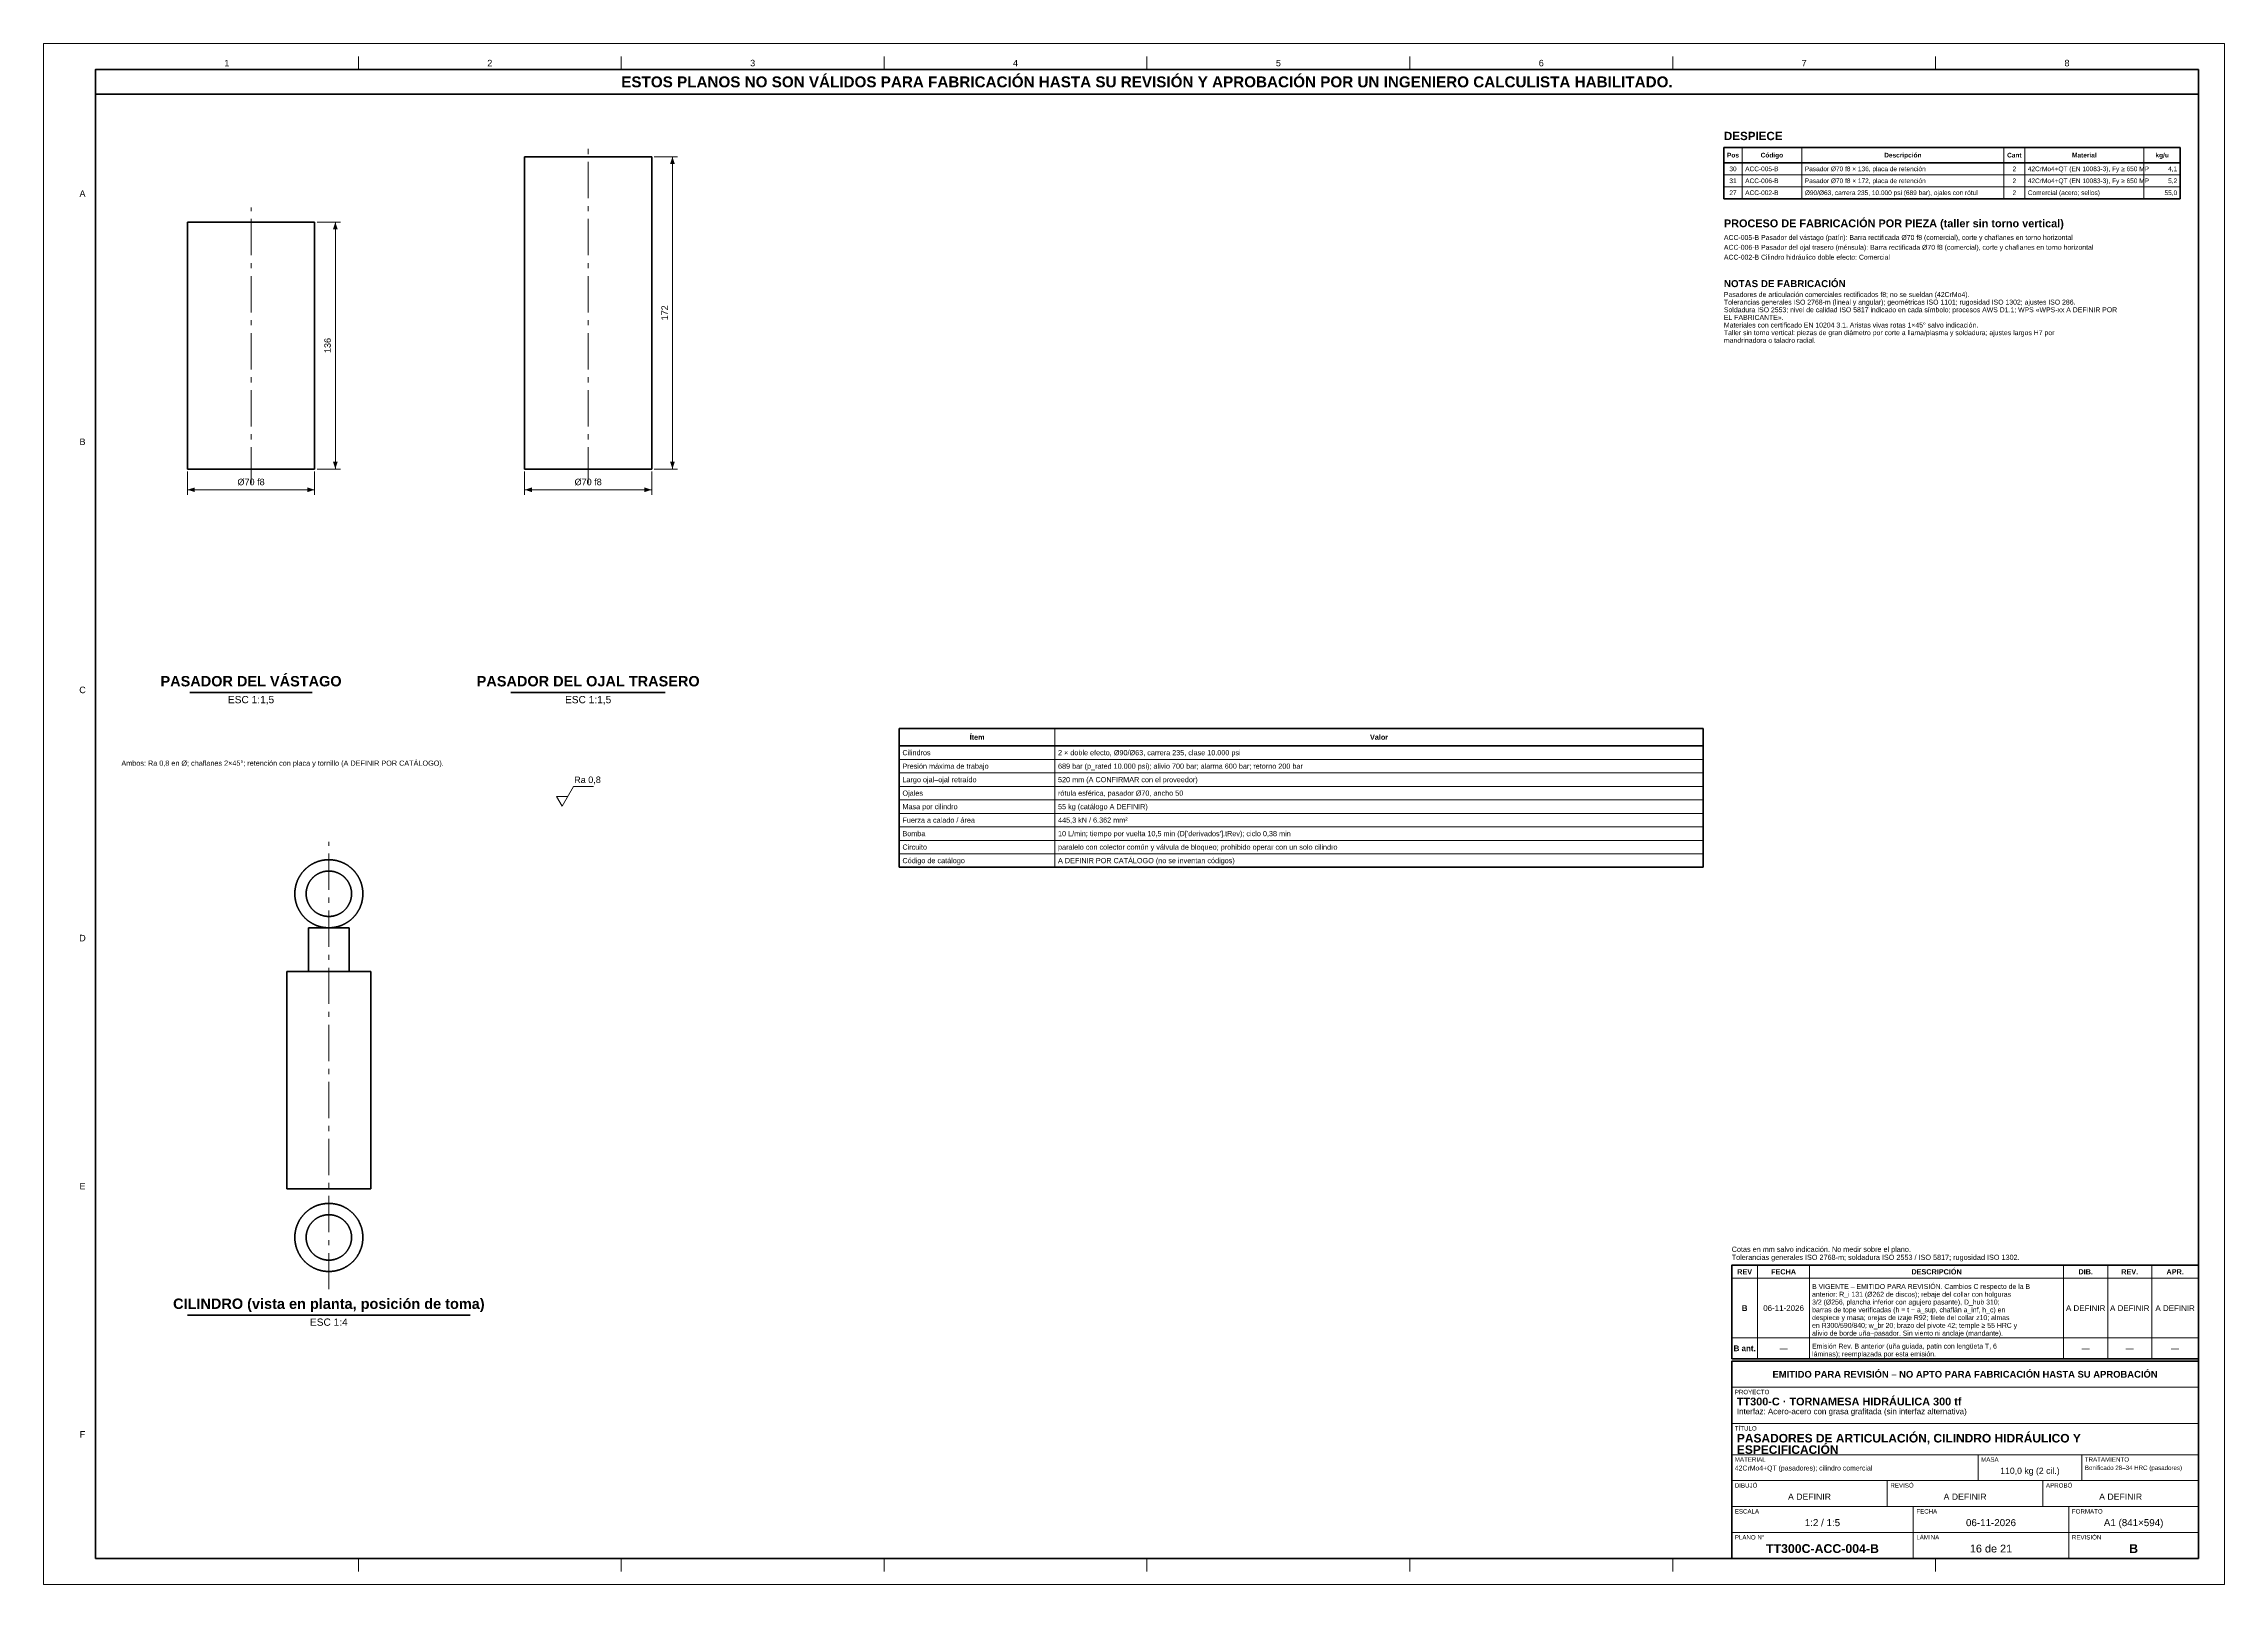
# Model space of a CAD drawing. Header units: millimetres. Extents: x 0 to 841, y 0 to 594.
import ezdxf
from ezdxf.enums import TextEntityAlignment as Align

# ---------------------------------------------------------------- set-up
doc = ezdxf.new("R2010")
doc.units = ezdxf.units.MM
doc.linetypes.add('EJE', pattern=[22, 14, -3, 2, -3])
for name, color, linetype, lineweight in [('COTA', 7, 'CONTINUOUS', 18), ('EJE', 7, 'EJE', 18), ('FINA', 7, 'CONTINUOUS', 18), ('MARCO', 7, 'CONTINUOUS', 70), ('TXT', 7, 'CONTINUOUS', 25), ('VIS', 7, 'CONTINUOUS', 50)]:
    doc.layers.add(name, color=color, linetype=linetype, lineweight=lineweight)
doc.styles.add('STD', font='LiberationSans-Regular.ttf')
doc.styles.add('STDB', font='LiberationSans-Bold.ttf')

msp = doc.modelspace()

# ---------------------------------------------------------------- linework, layer by layer
at = {"layer": 'COTA'}
for p, q in [((235.5, 550.42), (244.5, 550.42)), ((242.5, 430), (242.5, 550.42)), ((105.5, 525.22), (114.5, 525.22)), ((112.5, 430), (112.5, 525.22)), ((55.5, 429), (55.5, 420)), ((104.5, 429), (104.5, 420)), ((105.5, 430), (114.5, 430)), ((185.5, 429), (185.5, 420)), ((234.5, 429), (234.5, 420)), ((235.5, 430), (244.5, 430)), ((55.5, 422), (104.5, 422)), ((185.5, 422), (234.5, 422)), ((197.8, 303.8), (202.2, 303.8))]:
    msp.add_line(p, q, dxfattribs=at)
msp.add_lwpolyline([(197.8, 303.8), (200, 300), (204.4, 307.6), (212, 307.6)], dxfattribs=at)
for points in [[(242.5, 550.42), (241.6, 547.62), (243.4, 547.62)], [(112.5, 525.22), (111.6, 522.42), (113.4, 522.42)], [(112.5, 430), (113.4, 432.8), (111.6, 432.8)], [(242.5, 430), (243.4, 432.8), (241.6, 432.8)], [(55.5, 422), (58.3, 421.1), (58.3, 422.9)], [(104.5, 422), (101.7, 422.9), (101.7, 421.1)], [(185.5, 422), (188.3, 421.1), (188.3, 422.9)], [(234.5, 422), (231.7, 422.9), (231.7, 421.1)]]:
    msp.add_solid(points, dxfattribs=at)
at = {"layer": 'EJE'}
for p, q in [((210, 424.4), (210, 556.02)), ((80, 424.4), (80, 530.82)), ((110, 113.75), (110, 286.25))]:
    msp.add_line(p, q, dxfattribs=at)
at = {"layer": 'FINA'}
for p, q in [((121.38, 584), (121.38, 589)), ((222.75, 584), (222.75, 589)), ((324.12, 584), (324.12, 589)), ((425.5, 584), (425.5, 589)), ((526.88, 584), (526.88, 589)), ((628.25, 584), (628.25, 589)), ((729.62, 584), (729.62, 589)), ((655, 554), (655, 534.22)), ((678, 554), (678, 534.22)), ((756, 554), (756, 534.22)), ((764, 554), (764, 534.22)), ((810, 554), (810, 534.22)), ((648, 543.42), (824, 543.42)), ((648, 538.82), (824, 538.82)), ((390, 330), (390, 276.44)), ((330, 318.04), (640, 318.04)), ((330, 312.84), (640, 312.84)), ((330, 307.64), (640, 307.64)), ((330, 302.44), (640, 302.44)), ((330, 297.24), (640, 297.24)), ((330, 292.04), (640, 292.04)), ((330, 286.84), (640, 286.84)), ((330, 281.64), (640, 281.64)), ((651, 118), (831, 118)), ((661, 87), (661, 123)), ((681, 87), (681, 123)), ((779, 87), (779, 123)), ((796, 87), (796, 123)), ((813, 87), (813, 123)), ((651, 95), (831, 95)), ((651, 87), (831, 87)), ((651, 86), (831, 86)), ((651, 76), (831, 76)), ((651, 62), (831, 62)), ((651, 50), (831, 50)), ((746, 40), (746, 50)), ((786, 40), (786, 50)), ((651, 40), (831, 40)), ((711, 30), (711, 40)), ((771, 30), (771, 40)), ((651, 30), (831, 30)), ((721, 20), (721, 30)), ((781, 20), (781, 30)), ((651, 20), (831, 20)), ((721, 10), (721, 20)), ((781, 10), (781, 20)), ((121.38, 10), (121.38, 5)), ((222.75, 10), (222.75, 5)), ((324.12, 10), (324.12, 5)), ((425.5, 10), (425.5, 5)), ((526.88, 10), (526.88, 5)), ((628.25, 10), (628.25, 5)), ((729.62, 10), (729.62, 5))]:
    msp.add_line(p, q, dxfattribs=at)
msp.add_lwpolyline([(0, 0), (841, 0), (841, 594), (0, 594)], close=True, dxfattribs=at)
at = {"layer": 'MARCO'}
for points in [[(20, 10), (831, 10), (831, 584), (20, 584)], [(20, 574.5), (831, 574.5), (831, 584), (20, 584)], [(651, 87), (831, 87), (831, 123), (651, 123)], [(651, 10), (831, 10), (831, 86), (651, 86)]]:
    msp.add_lwpolyline(points, close=True, dxfattribs=at)
at = {"layer": 'VIS'}
for p, q in [((648, 554), (824, 554)), ((648, 554), (648, 534.22)), ((648, 548.02), (824, 548.02)), ((824, 554), (824, 534.22)), ((648, 534.22), (824, 534.22)), ((56.44, 343.8), (103.56, 343.8)), ((180.24, 343.8), (239.76, 343.8)), ((330, 330), (640, 330)), ((330, 330), (330, 276.44)), ((640, 330), (640, 276.44)), ((330, 323.24), (640, 323.24)), ((330, 276.44), (640, 276.44)), ((55.44, 103.8), (164.56, 103.8))]:
    msp.add_line(p, q, dxfattribs=at)
for points in [[(185.5, 550.4), (185.92, 550.4), (186.34, 550.4), (186.77, 550.4), (187.19, 550.4), (187.61, 550.4), (188.03, 550.4), (188.46, 550.4), (188.88, 550.4), (189.3, 550.4), (189.72, 550.4), (190.15, 550.4), (190.57, 550.4), (190.99, 550.4), (191.41, 550.4), (191.84, 550.4), (192.26, 550.4), (192.68, 550.4), (193.1, 550.4), (193.53, 550.4), (193.95, 550.4), (194.37, 550.4), (194.79, 550.4), (195.22, 550.4), (195.64, 550.4), (196.06, 550.4), (196.48, 550.4), (196.91, 550.4), (197.33, 550.4), (197.75, 550.4), (198.17, 550.4), (198.59, 550.4), (199.02, 550.4), (199.44, 550.4), (199.86, 550.4), (200.28, 550.4), (200.71, 550.4), (201.13, 550.4), (201.55, 550.4), (201.97, 550.4), (202.4, 550.4), (202.82, 550.4), (203.24, 550.4), (203.66, 550.4), (204.09, 550.4), (204.51, 550.4), (204.93, 550.4), (205.35, 550.4), (205.78, 550.4), (206.2, 550.4), (206.62, 550.4), (207.04, 550.4), (207.47, 550.4), (207.89, 550.4), (208.31, 550.4), (208.73, 550.4), (209.16, 550.4), (209.58, 550.4), (210, 550.4), (210.42, 550.4), (210.84, 550.4), (211.27, 550.4), (211.69, 550.4), (212.11, 550.4), (212.53, 550.4), (212.96, 550.4), (213.38, 550.4), (213.8, 550.4), (214.22, 550.4), (214.65, 550.4), (215.07, 550.4), (215.49, 550.4), (215.91, 550.4), (216.34, 550.4), (216.76, 550.4), (217.18, 550.4), (217.6, 550.4), (218.03, 550.4), (218.45, 550.4), (218.87, 550.4), (219.29, 550.4), (219.72, 550.4), (220.14, 550.4), (220.56, 550.4), (220.98, 550.4), (221.41, 550.4), (221.83, 550.4), (222.25, 550.4), (222.67, 550.4), (223.09, 550.4), (223.52, 550.4), (223.94, 550.4), (224.36, 550.4), (224.78, 550.4), (225.21, 550.4), (225.63, 550.4), (226.05, 550.4), (226.47, 550.4), (226.9, 550.4), (227.32, 550.4), (227.74, 550.4), (228.16, 550.4), (228.59, 550.4), (229.01, 550.4), (229.43, 550.4), (229.85, 550.4), (230.28, 550.4), (230.7, 550.4), (231.12, 550.4), (231.54, 550.4), (231.97, 550.4), (232.39, 550.4), (232.81, 550.4), (233.23, 550.4), (233.66, 550.4), (234.08, 550.4), (234.5, 550.4)], [(185.5, 550.4), (185.5, 430)], [(234.5, 430), (234.5, 550.4)], [(55.5, 525.2), (55.92, 525.2), (56.34, 525.2), (56.77, 525.2), (57.19, 525.2), (57.61, 525.2), (58.03, 525.2), (58.46, 525.2), (58.88, 525.2), (59.3, 525.2), (59.72, 525.2), (60.15, 525.2), (60.57, 525.2), (60.99, 525.2), (61.41, 525.2), (61.84, 525.2), (62.26, 525.2), (62.68, 525.2), (63.1, 525.2), (63.53, 525.2), (63.95, 525.2), (64.37, 525.2), (64.79, 525.2), (65.22, 525.2), (65.64, 525.2), (66.06, 525.2), (66.48, 525.2), (66.91, 525.2), (67.33, 525.2), (67.75, 525.2), (68.17, 525.2), (68.59, 525.2), (69.02, 525.2), (69.44, 525.2), (69.86, 525.2), (70.28, 525.2), (70.71, 525.2), (71.13, 525.2), (71.55, 525.2), (71.97, 525.2), (72.4, 525.2), (72.82, 525.2), (73.24, 525.2), (73.66, 525.2), (74.09, 525.2), (74.51, 525.2), (74.93, 525.2), (75.35, 525.2), (75.78, 525.2), (76.2, 525.2), (76.62, 525.2), (77.04, 525.2), (77.47, 525.2), (77.89, 525.2), (78.31, 525.2), (78.73, 525.2), (79.16, 525.2), (79.58, 525.2), (80, 525.2), (80.42, 525.2), (80.84, 525.2), (81.27, 525.2), (81.69, 525.2), (82.11, 525.2), (82.53, 525.2), (82.96, 525.2), (83.38, 525.2), (83.8, 525.2), (84.22, 525.2), (84.65, 525.2), (85.07, 525.2), (85.49, 525.2), (85.91, 525.2), (86.34, 525.2), (86.76, 525.2), (87.18, 525.2), (87.6, 525.2), (88.03, 525.2), (88.45, 525.2), (88.87, 525.2), (89.29, 525.2), (89.72, 525.2), (90.14, 525.2), (90.56, 525.2), (90.98, 525.2), (91.41, 525.2), (91.83, 525.2), (92.25, 525.2), (92.67, 525.2), (93.09, 525.2), (93.52, 525.2), (93.94, 525.2), (94.36, 525.2), (94.78, 525.2), (95.21, 525.2), (95.63, 525.2), (96.05, 525.2), (96.47, 525.2), (96.9, 525.2), (97.32, 525.2), (97.74, 525.2), (98.16, 525.2), (98.59, 525.2), (99.01, 525.2), (99.43, 525.2), (99.85, 525.2), (100.28, 525.2), (100.7, 525.2), (101.12, 525.2), (101.54, 525.2), (101.97, 525.2), (102.39, 525.2), (102.81, 525.2), (103.23, 525.2), (103.66, 525.2), (104.08, 525.2), (104.5, 525.2)], [(55.5, 525.2), (55.5, 430)], [(104.5, 430), (104.5, 525.2)], [(55.5, 430), (55.92, 430), (56.34, 430), (56.77, 430), (57.19, 430), (57.61, 430), (58.03, 430), (58.46, 430), (58.88, 430), (59.3, 430), (59.72, 430), (60.15, 430), (60.57, 430), (60.99, 430), (61.41, 430), (61.84, 430), (62.26, 430), (62.68, 430), (63.1, 430), (63.53, 430), (63.95, 430), (64.37, 430), (64.79, 430), (65.22, 430), (65.64, 430), (66.06, 430), (66.48, 430), (66.91, 430), (67.33, 430), (67.75, 430), (68.17, 430), (68.59, 430), (69.02, 430), (69.44, 430), (69.86, 430), (70.28, 430), (70.71, 430), (71.13, 430), (71.55, 430), (71.97, 430), (72.4, 430), (72.82, 430), (73.24, 430), (73.66, 430), (74.09, 430), (74.51, 430), (74.93, 430), (75.35, 430), (75.78, 430), (76.2, 430), (76.62, 430), (77.04, 430), (77.47, 430), (77.89, 430), (78.31, 430), (78.73, 430), (79.16, 430), (79.58, 430), (80, 430), (80.42, 430), (80.84, 430), (81.27, 430), (81.69, 430), (82.11, 430), (82.53, 430), (82.96, 430), (83.38, 430), (83.8, 430), (84.22, 430), (84.65, 430), (85.07, 430), (85.49, 430), (85.91, 430), (86.34, 430), (86.76, 430), (87.18, 430), (87.6, 430), (88.03, 430), (88.45, 430), (88.87, 430), (89.29, 430), (89.72, 430), (90.14, 430), (90.56, 430), (90.98, 430), (91.41, 430), (91.83, 430), (92.25, 430), (92.67, 430), (93.09, 430), (93.52, 430), (93.94, 430), (94.36, 430), (94.78, 430), (95.21, 430), (95.63, 430), (96.05, 430), (96.47, 430), (96.9, 430), (97.32, 430), (97.74, 430), (98.16, 430), (98.59, 430), (99.01, 430), (99.43, 430), (99.85, 430), (100.28, 430), (100.7, 430), (101.12, 430), (101.54, 430), (101.97, 430), (102.39, 430), (102.81, 430), (103.23, 430), (103.66, 430), (104.08, 430), (104.5, 430)], [(185.5, 430), (185.92, 430), (186.34, 430), (186.77, 430), (187.19, 430), (187.61, 430), (188.03, 430), (188.46, 430), (188.88, 430), (189.3, 430), (189.72, 430), (190.15, 430), (190.57, 430), (190.99, 430), (191.41, 430), (191.84, 430), (192.26, 430), (192.68, 430), (193.1, 430), (193.53, 430), (193.95, 430), (194.37, 430), (194.79, 430), (195.22, 430), (195.64, 430), (196.06, 430), (196.48, 430), (196.91, 430), (197.33, 430), (197.75, 430), (198.17, 430), (198.59, 430), (199.02, 430), (199.44, 430), (199.86, 430), (200.28, 430), (200.71, 430), (201.13, 430), (201.55, 430), (201.97, 430), (202.4, 430), (202.82, 430), (203.24, 430), (203.66, 430), (204.09, 430), (204.51, 430), (204.93, 430), (205.35, 430), (205.78, 430), (206.2, 430), (206.62, 430), (207.04, 430), (207.47, 430), (207.89, 430), (208.31, 430), (208.73, 430), (209.16, 430), (209.58, 430), (210, 430), (210.42, 430), (210.84, 430), (211.27, 430), (211.69, 430), (212.11, 430), (212.53, 430), (212.96, 430), (213.38, 430), (213.8, 430), (214.22, 430), (214.65, 430), (215.07, 430), (215.49, 430), (215.91, 430), (216.34, 430), (216.76, 430), (217.18, 430), (217.6, 430), (218.03, 430), (218.45, 430), (218.87, 430), (219.29, 430), (219.72, 430), (220.14, 430), (220.56, 430), (220.98, 430), (221.41, 430), (221.83, 430), (222.25, 430), (222.67, 430), (223.09, 430), (223.52, 430), (223.94, 430), (224.36, 430), (224.78, 430), (225.21, 430), (225.63, 430), (226.05, 430), (226.47, 430), (226.9, 430), (227.32, 430), (227.74, 430), (228.16, 430), (228.59, 430), (229.01, 430), (229.43, 430), (229.85, 430), (230.28, 430), (230.7, 430), (231.12, 430), (231.54, 430), (231.97, 430), (232.39, 430), (232.81, 430), (233.23, 430), (233.66, 430), (234.08, 430), (234.5, 430)], [(123.12, 266.25), (123.12, 266.4), (123.12, 266.55), (123.12, 266.7), (123.11, 266.85), (123.1, 267), (123.09, 267.15), (123.08, 267.3), (123.07, 267.45), (123.06, 267.6), (123.04, 267.75), (123.02, 267.9), (123, 268.05), (122.98, 268.19), (122.96, 268.34), (122.93, 268.49), (122.91, 268.64), (122.88, 268.79), (122.85, 268.93), (122.82, 269.08), (122.78, 269.23), (122.75, 269.37), (122.71, 269.52), (122.67, 269.66), (122.63, 269.81), (122.59, 269.95), (122.55, 270.1), (122.5, 270.24), (122.46, 270.38), (122.41, 270.52), (122.36, 270.67), (122.31, 270.81), (122.26, 270.95), (122.2, 271.09), (122.14, 271.23), (122.09, 271.37), (122.03, 271.5), (121.97, 271.64), (121.9, 271.78), (121.84, 271.91), (121.78, 272.05), (121.71, 272.18), (121.64, 272.32), (121.57, 272.45), (121.5, 272.58), (121.42, 272.71), (121.35, 272.84), (121.27, 272.97), (121.2, 273.1), (121.12, 273.23), (121.04, 273.35), (120.95, 273.48), (120.87, 273.6), (120.79, 273.73), (120.7, 273.85), (120.61, 273.97), (120.52, 274.09), (120.43, 274.21), (120.34, 274.33), (120.25, 274.45), (120.15, 274.57), (120.06, 274.68), (119.96, 274.8), (119.86, 274.91), (119.76, 275.02), (119.66, 275.13), (119.56, 275.24), (119.46, 275.35), (119.35, 275.46), (119.25, 275.57), (119.14, 275.67), (119.03, 275.78), (118.92, 275.88), (118.81, 275.98), (118.7, 276.08), (118.58, 276.18), (118.47, 276.28), (118.36, 276.37), (118.24, 276.47), (118.12, 276.56), (118, 276.65), (117.88, 276.74), (117.76, 276.83), (117.64, 276.92), (117.52, 277.01), (117.4, 277.09), (117.27, 277.18), (117.15, 277.26), (117.02, 277.34), (116.89, 277.42), (116.76, 277.5), (116.63, 277.57), (116.5, 277.65), (116.37, 277.72), (116.24, 277.8), (116.11, 277.87), (115.98, 277.94), (115.84, 278), (115.71, 278.07), (115.57, 278.13), (115.44, 278.2), (115.3, 278.26), (115.16, 278.32), (115.02, 278.38), (114.88, 278.43), (114.74, 278.49), (114.6, 278.54), (114.46, 278.59), (114.32, 278.64), (114.18, 278.69), (114.04, 278.74), (113.89, 278.78), (113.75, 278.83), (113.61, 278.87), (113.46, 278.91), (113.32, 278.95), (113.17, 278.99), (113.03, 279.02), (112.88, 279.06), (112.73, 279.09), (112.59, 279.12), (112.44, 279.15), (112.29, 279.17), (112.14, 279.2), (111.99, 279.22), (111.85, 279.24), (111.7, 279.26), (111.55, 279.28), (111.4, 279.3), (111.25, 279.32), (111.1, 279.33), (110.95, 279.34), (110.8, 279.35), (110.65, 279.36), (110.5, 279.37), (110.35, 279.37), (110.2, 279.37), (110.05, 279.37), (109.9, 279.37), (109.75, 279.37), (109.6, 279.37), (109.45, 279.36), (109.3, 279.36), (109.15, 279.35), (109, 279.34), (108.85, 279.32), (108.7, 279.31), (108.55, 279.29), (108.4, 279.28), (108.25, 279.26), (108.11, 279.24), (107.96, 279.21), (107.81, 279.19), (107.66, 279.16), (107.51, 279.14), (107.37, 279.11), (107.22, 279.08), (107.07, 279.04), (106.93, 279.01), (106.78, 278.97), (106.64, 278.94), (106.49, 278.9), (106.35, 278.86), (106.2, 278.81), (106.06, 278.77), (105.92, 278.72), (105.77, 278.68), (105.63, 278.63), (105.49, 278.58), (105.35, 278.52), (105.21, 278.47), (105.07, 278.41), (104.93, 278.36), (104.79, 278.3), (104.66, 278.24), (104.52, 278.18), (104.38, 278.11), (104.25, 278.05), (104.11, 277.98), (103.98, 277.91), (103.85, 277.84), (103.71, 277.77), (103.58, 277.7), (103.45, 277.62), (103.32, 277.55), (103.19, 277.47), (103.07, 277.39), (102.94, 277.31), (102.81, 277.23), (102.69, 277.15), (102.56, 277.06), (102.44, 276.98), (102.32, 276.89), (102.2, 276.8), (102.08, 276.71), (101.96, 276.62), (101.84, 276.53), (101.72, 276.44), (101.61, 276.34), (101.49, 276.24), (101.38, 276.15), (101.26, 276.05), (101.15, 275.95), (101.04, 275.84), (100.93, 275.74), (100.83, 275.64), (100.72, 275.53), (100.61, 275.42), (100.51, 275.32), (100.41, 275.21), (100.3, 275.1), (100.2, 274.99), (100.1, 274.87), (100.01, 274.76), (99.91, 274.64), (99.81, 274.53), (99.72, 274.41), (99.63, 274.29), (99.54, 274.17), (99.45, 274.05), (99.36, 273.93), (99.27, 273.81), (99.19, 273.69), (99.1, 273.56), (99.02, 273.44), (98.94, 273.31), (98.86, 273.18), (98.78, 273.06), (98.7, 272.93), (98.63, 272.8), (98.55, 272.67), (98.48, 272.54), (98.41, 272.4), (98.34, 272.27), (98.27, 272.14), (98.2, 272), (98.14, 271.87), (98.07, 271.73), (98.01, 271.59), (97.95, 271.46), (97.89, 271.32), (97.84, 271.18), (97.78, 271.04), (97.73, 270.9), (97.67, 270.76), (97.62, 270.62), (97.57, 270.48), (97.53, 270.33), (97.48, 270.19), (97.44, 270.05), (97.39, 269.9), (97.35, 269.76), (97.31, 269.61), (97.28, 269.47), (97.24, 269.32), (97.21, 269.18), (97.17, 269.03), (97.14, 268.88), (97.11, 268.74), (97.09, 268.59), (97.06, 268.44), (97.04, 268.29), (97.01, 268.14), (96.99, 268), (96.97, 267.85), (96.96, 267.7), (96.94, 267.55), (96.93, 267.4), (96.91, 267.25), (96.9, 267.1), (96.89, 266.95), (96.89, 266.8), (96.88, 266.65), (96.88, 266.5), (96.88, 266.35), (96.88, 266.2), (96.88, 266.05), (96.88, 265.9), (96.88, 265.75), (96.89, 265.6), (96.9, 265.45), (96.91, 265.3), (96.92, 265.15), (96.93, 265), (96.95, 264.85), (96.97, 264.7), (96.99, 264.55), (97.01, 264.4), (97.03, 264.26), (97.05, 264.11), (97.08, 263.96), (97.1, 263.81), (97.13, 263.66), (97.16, 263.52), (97.19, 263.37), (97.23, 263.22), (97.26, 263.08), (97.3, 262.93), (97.34, 262.79), (97.38, 262.64), (97.42, 262.5), (97.47, 262.36), (97.51, 262.21), (97.56, 262.07), (97.61, 261.93), (97.66, 261.79), (97.71, 261.65), (97.76, 261.51), (97.82, 261.37), (97.87, 261.23), (97.93, 261.09), (97.99, 260.95), (98.05, 260.81), (98.12, 260.68), (98.18, 260.54), (98.25, 260.41), (98.31, 260.27), (98.38, 260.14), (98.45, 260.01), (98.53, 259.88), (98.6, 259.75), (98.68, 259.62), (98.75, 259.49), (98.83, 259.36), (98.91, 259.23), (98.99, 259.1), (99.07, 258.98), (99.16, 258.85), (99.24, 258.73), (99.33, 258.61), (99.42, 258.49), (99.51, 258.37), (99.6, 258.25), (99.69, 258.13), (99.78, 258.01), (99.88, 257.89), (99.97, 257.78), (100.07, 257.67), (100.17, 257.55), (100.27, 257.44), (100.37, 257.33), (100.47, 257.22), (100.58, 257.11), (100.68, 257), (100.79, 256.9), (100.9, 256.79), (101.01, 256.69), (101.12, 256.59), (101.23, 256.49), (101.34, 256.39), (101.45, 256.29), (101.57, 256.19), (101.68, 256.1), (101.8, 256), (101.92, 255.91), (102.04, 255.82), (102.16, 255.73), (102.28, 255.64), (102.4, 255.55), (102.52, 255.46), (102.65, 255.38), (102.77, 255.3), (102.9, 255.21), (103.02, 255.13), (103.15, 255.05), (103.28, 254.98), (103.41, 254.9), (103.54, 254.83), (103.67, 254.75), (103.8, 254.68), (103.93, 254.61), (104.07, 254.54), (104.2, 254.47), (104.34, 254.41), (104.47, 254.35), (104.61, 254.28), (104.75, 254.22), (104.88, 254.16), (105.02, 254.11), (105.16, 254.05), (105.3, 253.99), (105.44, 253.94), (105.58, 253.89), (105.73, 253.84), (105.87, 253.79), (106.01, 253.75), (106.15, 253.7), (106.3, 253.66), (106.44, 253.62), (106.59, 253.58), (106.73, 253.54), (106.88, 253.5), (107.02, 253.47), (107.17, 253.43), (107.32, 253.4), (107.46, 253.37), (107.61, 253.34), (107.76, 253.32), (107.91, 253.29), (108.06, 253.27), (108.2, 253.25), (108.35, 253.23), (108.5, 253.21), (108.65, 253.19), (108.8, 253.18), (108.95, 253.17), (109.1, 253.16), (109.25, 253.15), (109.4, 253.14), (109.55, 253.13), (109.7, 253.13), (109.85, 253.13), (110, 253.12)], [(118.75, 266.25), (118.75, 266.1), (118.74, 265.95), (118.74, 265.8), (118.73, 265.65), (118.72, 265.5), (118.7, 265.35), (118.69, 265.2), (118.67, 265.05), (118.65, 264.9), (118.62, 264.76), (118.59, 264.61), (118.56, 264.46), (118.53, 264.31), (118.5, 264.17), (118.46, 264.02), (118.42, 263.88), (118.38, 263.73), (118.34, 263.59), (118.29, 263.45), (118.24, 263.3), (118.19, 263.16), (118.13, 263.02), (118.08, 262.88), (118.02, 262.75), (117.96, 262.61), (117.89, 262.47), (117.83, 262.34), (117.76, 262.2), (117.69, 262.07), (117.61, 261.94), (117.54, 261.81), (117.46, 261.68), (117.38, 261.55), (117.3, 261.43), (117.22, 261.3), (117.13, 261.18), (117.04, 261.06), (116.95, 260.94), (116.86, 260.82), (116.77, 260.7), (116.67, 260.59), (116.57, 260.47), (116.47, 260.36), (116.37, 260.25), (116.27, 260.14), (116.16, 260.04), (116.05, 259.93), (115.94, 259.83), (115.83, 259.73), (115.72, 259.63), (115.61, 259.53), (115.49, 259.44), (115.37, 259.34), (115.25, 259.25), (115.13, 259.16), (115.01, 259.08), (114.88, 258.99), (114.76, 258.91), (114.63, 258.83), (114.5, 258.75), (114.38, 258.67), (114.24, 258.6), (114.11, 258.53), (113.98, 258.46), (113.84, 258.39), (113.71, 258.33), (113.57, 258.26), (113.44, 258.2), (113.3, 258.14), (113.16, 258.09), (113.02, 258.04), (112.87, 257.99), (112.73, 257.94), (112.59, 257.89), (112.45, 257.85), (112.3, 257.81), (112.16, 257.77), (112.01, 257.73), (111.86, 257.7), (111.72, 257.67), (111.57, 257.64), (111.42, 257.62), (111.27, 257.59), (111.12, 257.57), (110.97, 257.55), (110.82, 257.54), (110.68, 257.53), (110.53, 257.52), (110.38, 257.51), (110.23, 257.5), (110.08, 257.5), (109.92, 257.5), (109.77, 257.5), (109.62, 257.51), (109.47, 257.52), (109.32, 257.53), (109.17, 257.54), (109.03, 257.55), (108.88, 257.57), (108.73, 257.59), (108.58, 257.62), (108.43, 257.64), (108.28, 257.67), (108.14, 257.7), (107.99, 257.73), (107.84, 257.77), (107.7, 257.81), (107.55, 257.85), (107.41, 257.89), (107.27, 257.94), (107.13, 257.99), (106.98, 258.04), (106.84, 258.09), (106.7, 258.14), (106.56, 258.2), (106.43, 258.26), (106.29, 258.33), (106.16, 258.39), (106.02, 258.46), (105.89, 258.53), (105.76, 258.6), (105.62, 258.67), (105.5, 258.75), (105.37, 258.83), (105.24, 258.91), (105.12, 258.99), (104.99, 259.08), (104.87, 259.16), (104.75, 259.25), (104.63, 259.34), (104.51, 259.44), (104.39, 259.53), (104.28, 259.63), (104.17, 259.73), (104.06, 259.83), (103.95, 259.93), (103.84, 260.04), (103.73, 260.14), (103.63, 260.25), (103.53, 260.36), (103.43, 260.47), (103.33, 260.59), (103.23, 260.7), (103.14, 260.82), (103.05, 260.94), (102.96, 261.06), (102.87, 261.18), (102.78, 261.3), (102.7, 261.43), (102.62, 261.55), (102.54, 261.68), (102.46, 261.81), (102.39, 261.94), (102.31, 262.07), (102.24, 262.2), (102.17, 262.34), (102.11, 262.47), (102.04, 262.61), (101.98, 262.75), (101.92, 262.88), (101.87, 263.02), (101.81, 263.16), (101.76, 263.3), (101.71, 263.45), (101.66, 263.59), (101.62, 263.73), (101.58, 263.88), (101.54, 264.02), (101.5, 264.17), (101.47, 264.31), (101.44, 264.46), (101.41, 264.61), (101.38, 264.76), (101.35, 264.9), (101.33, 265.05), (101.31, 265.2), (101.3, 265.35), (101.28, 265.5), (101.27, 265.65), (101.26, 265.8), (101.26, 265.95), (101.25, 266.1), (101.25, 266.25), (101.25, 266.4), (101.26, 266.55), (101.26, 266.7), (101.27, 266.85), (101.28, 267), (101.3, 267.15), (101.31, 267.3), (101.33, 267.45), (101.35, 267.6), (101.38, 267.74), (101.41, 267.89), (101.44, 268.04), (101.47, 268.19), (101.5, 268.33), (101.54, 268.48), (101.58, 268.62), (101.62, 268.77), (101.66, 268.91), (101.71, 269.05), (101.76, 269.2), (101.81, 269.34), (101.87, 269.48), (101.92, 269.62), (101.98, 269.75), (102.04, 269.89), (102.11, 270.03), (102.17, 270.16), (102.24, 270.3), (102.31, 270.43), (102.39, 270.56), (102.46, 270.69), (102.54, 270.82), (102.62, 270.95), (102.7, 271.07), (102.78, 271.2), (102.87, 271.32), (102.96, 271.44), (103.05, 271.56), (103.14, 271.68), (103.23, 271.8), (103.33, 271.91), (103.43, 272.03), (103.53, 272.14), (103.63, 272.25), (103.73, 272.36), (103.84, 272.46), (103.95, 272.57), (104.06, 272.67), (104.17, 272.77), (104.28, 272.87), (104.39, 272.97), (104.51, 273.06), (104.63, 273.16), (104.75, 273.25), (104.87, 273.34), (104.99, 273.42), (105.12, 273.51), (105.24, 273.59), (105.37, 273.67), (105.5, 273.75), (105.62, 273.83), (105.76, 273.9), (105.89, 273.97), (106.02, 274.04), (106.16, 274.11), (106.29, 274.17), (106.43, 274.24), (106.56, 274.3), (106.7, 274.36), (106.84, 274.41), (106.98, 274.46), (107.13, 274.51), (107.27, 274.56), (107.41, 274.61), (107.55, 274.65), (107.7, 274.69), (107.84, 274.73), (107.99, 274.77), (108.14, 274.8), (108.28, 274.83), (108.43, 274.86), (108.58, 274.88), (108.73, 274.91), (108.88, 274.93), (109.03, 274.95), (109.17, 274.96), (109.32, 274.97), (109.47, 274.98), (109.62, 274.99), (109.77, 275), (109.92, 275), (110.08, 275), (110.23, 275), (110.38, 274.99), (110.53, 274.98), (110.68, 274.97), (110.82, 274.96), (110.97, 274.95), (111.12, 274.93), (111.27, 274.91), (111.42, 274.88), (111.57, 274.86), (111.72, 274.83), (111.86, 274.8), (112.01, 274.77), (112.16, 274.73), (112.3, 274.69), (112.45, 274.65), (112.59, 274.61), (112.73, 274.56), (112.87, 274.51), (113.02, 274.46), (113.16, 274.41), (113.3, 274.36), (113.44, 274.3), (113.57, 274.24), (113.71, 274.17), (113.84, 274.11), (113.98, 274.04), (114.11, 273.97), (114.24, 273.9), (114.38, 273.83), (114.5, 273.75), (114.63, 273.67), (114.76, 273.59), (114.88, 273.51), (115.01, 273.42), (115.13, 273.34), (115.25, 273.25), (115.37, 273.16), (115.49, 273.06), (115.61, 272.97), (115.72, 272.87), (115.83, 272.77), (115.94, 272.67), (116.05, 272.57), (116.16, 272.46), (116.27, 272.36), (116.37, 272.25), (116.47, 272.14), (116.57, 272.03), (116.67, 271.91), (116.77, 271.8), (116.86, 271.68), (116.95, 271.56), (117.04, 271.44), (117.13, 271.32), (117.22, 271.2), (117.3, 271.07), (117.38, 270.95), (117.46, 270.82), (117.54, 270.69), (117.61, 270.56), (117.69, 270.43), (117.76, 270.3), (117.83, 270.16), (117.89, 270.03), (117.96, 269.89), (118.02, 269.75), (118.08, 269.62), (118.13, 269.48), (118.19, 269.34), (118.24, 269.2), (118.29, 269.05), (118.34, 268.91), (118.38, 268.77), (118.42, 268.62), (118.46, 268.48), (118.5, 268.33), (118.53, 268.19), (118.56, 268.04), (118.59, 267.89), (118.62, 267.74), (118.65, 267.6), (118.67, 267.45), (118.69, 267.3), (118.7, 267.15), (118.72, 267), (118.73, 266.85), (118.74, 266.7), (118.74, 266.55), (118.75, 266.4), (118.75, 266.25)], [(110, 253.12), (110.15, 253.13), (110.3, 253.13), (110.45, 253.13), (110.6, 253.14), (110.75, 253.15), (110.9, 253.16), (111.05, 253.17), (111.2, 253.18), (111.35, 253.19), (111.5, 253.21), (111.65, 253.23), (111.8, 253.25), (111.95, 253.27), (112.1, 253.29), (112.25, 253.32), (112.39, 253.35), (112.54, 253.37), (112.69, 253.4), (112.84, 253.44), (112.98, 253.47), (113.13, 253.5), (113.28, 253.54), (113.42, 253.58), (113.57, 253.62), (113.71, 253.66), (113.85, 253.7), (114, 253.75), (114.14, 253.8), (114.28, 253.84), (114.43, 253.89), (114.57, 253.95), (114.71, 254), (114.85, 254.05), (114.99, 254.11), (115.13, 254.17), (115.26, 254.23), (115.4, 254.29), (115.54, 254.35), (115.68, 254.42), (115.81, 254.48), (115.95, 254.55), (116.08, 254.62), (116.21, 254.69), (116.34, 254.76), (116.48, 254.83), (116.61, 254.91), (116.74, 254.99), (116.86, 255.06), (116.99, 255.14), (117.12, 255.22), (117.24, 255.31), (117.37, 255.39), (117.49, 255.47), (117.62, 255.56), (117.74, 255.65), (117.86, 255.74), (117.98, 255.83), (118.1, 255.92), (118.22, 256.02), (118.33, 256.11), (118.45, 256.21), (118.56, 256.3), (118.68, 256.4), (118.79, 256.5), (118.9, 256.6), (119.01, 256.71), (119.12, 256.81), (119.23, 256.92), (119.33, 257.02), (119.44, 257.13), (119.54, 257.24), (119.65, 257.35), (119.75, 257.46), (119.85, 257.57), (119.95, 257.69), (120.04, 257.8), (120.14, 257.92), (120.23, 258.03), (120.33, 258.15), (120.42, 258.27), (120.51, 258.39), (120.6, 258.51), (120.69, 258.63), (120.78, 258.76), (120.86, 258.88), (120.94, 259.01), (121.03, 259.13), (121.11, 259.26), (121.19, 259.39), (121.26, 259.51), (121.34, 259.64), (121.42, 259.77), (121.49, 259.91), (121.56, 260.04), (121.63, 260.17), (121.7, 260.3), (121.77, 260.44), (121.83, 260.57), (121.9, 260.71), (121.96, 260.85), (122.02, 260.99), (122.08, 261.12), (122.14, 261.26), (122.2, 261.4), (122.25, 261.54), (122.3, 261.68), (122.36, 261.82), (122.41, 261.97), (122.45, 262.11), (122.5, 262.25), (122.55, 262.4), (122.59, 262.54), (122.63, 262.68), (122.67, 262.83), (122.71, 262.97), (122.75, 263.12), (122.78, 263.27), (122.81, 263.41), (122.85, 263.56), (122.88, 263.71), (122.9, 263.86), (122.93, 264), (122.96, 264.15), (122.98, 264.3), (123, 264.45), (123.02, 264.6), (123.04, 264.75), (123.06, 264.9), (123.07, 265.05), (123.08, 265.2), (123.09, 265.35), (123.1, 265.5), (123.11, 265.65), (123.12, 265.8), (123.12, 265.95), (123.12, 266.1), (123.12, 266.25)], [(117.88, 253.12), (117.72, 253.12), (117.58, 253.12), (117.42, 253.12), (117.28, 253.12), (117.12, 253.12), (116.97, 253.12), (116.83, 253.12), (116.67, 253.12), (116.53, 253.12), (116.38, 253.12), (116.22, 253.12), (116.08, 253.12), (115.92, 253.12), (115.78, 253.12), (115.62, 253.12), (115.47, 253.12), (115.33, 253.12), (115.17, 253.12), (115.03, 253.12), (114.88, 253.12), (114.72, 253.12), (114.58, 253.12), (114.42, 253.12), (114.28, 253.12), (114.12, 253.12), (113.97, 253.12), (113.83, 253.12), (113.67, 253.12), (113.53, 253.12), (113.38, 253.12), (113.22, 253.12), (113.08, 253.12), (112.92, 253.12), (112.78, 253.12), (112.62, 253.12), (112.47, 253.12), (112.33, 253.12), (112.17, 253.12), (112.03, 253.12), (111.88, 253.12), (111.72, 253.12), (111.58, 253.12), (111.42, 253.12), (111.28, 253.12), (111.12, 253.12), (110.97, 253.12), (110.82, 253.12), (110.67, 253.12), (110.53, 253.12), (110.38, 253.12), (110.22, 253.12), (110.08, 253.12), (109.92, 253.12), (109.78, 253.12), (109.62, 253.12), (109.47, 253.12), (109.33, 253.12), (109.17, 253.12), (109.03, 253.12), (108.88, 253.12), (108.72, 253.12), (108.58, 253.12), (108.42, 253.12), (108.28, 253.12), (108.12, 253.12), (107.97, 253.12), (107.83, 253.12), (107.67, 253.12), (107.53, 253.12), (107.38, 253.12), (107.22, 253.12), (107.08, 253.12), (106.92, 253.12), (106.78, 253.12), (106.62, 253.12), (106.47, 253.12), (106.33, 253.12), (106.17, 253.12), (106.03, 253.12), (105.88, 253.12), (105.72, 253.12), (105.58, 253.12), (105.42, 253.12), (105.28, 253.12), (105.12, 253.12), (104.97, 253.12), (104.82, 253.12), (104.67, 253.12), (104.53, 253.12), (104.38, 253.12), (104.22, 253.12), (104.08, 253.12), (103.92, 253.12), (103.78, 253.12), (103.62, 253.12), (103.47, 253.12), (103.32, 253.12), (103.17, 253.12), (103.03, 253.12), (102.88, 253.12), (102.72, 253.12), (102.58, 253.12), (102.42, 253.12), (102.28, 253.12), (102.12, 253.12)], [(102.12, 236.25), (102.12, 253.12)], [(117.88, 253.12), (117.88, 236.25)], [(126.25, 236.25), (126.1, 236.25), (125.95, 236.25), (125.8, 236.25), (125.65, 236.25), (125.5, 236.25), (125.35, 236.25), (125.2, 236.25), (125.05, 236.25), (124.9, 236.25), (124.75, 236.25), (124.59, 236.25), (124.44, 236.25), (124.29, 236.25), (124.14, 236.25), (123.99, 236.25), (123.84, 236.25), (123.69, 236.25), (123.54, 236.25), (123.39, 236.25), (123.24, 236.25), (123.09, 236.25), (122.94, 236.25), (122.79, 236.25), (122.64, 236.25), (122.49, 236.25), (122.34, 236.25), (122.19, 236.25), (122.04, 236.25), (121.89, 236.25), (121.74, 236.25), (121.59, 236.25), (121.44, 236.25), (121.28, 236.25), (121.13, 236.25), (120.98, 236.25), (120.83, 236.25), (120.68, 236.25), (120.53, 236.25), (120.38, 236.25), (120.23, 236.25), (120.08, 236.25), (119.93, 236.25), (119.78, 236.25), (119.63, 236.25), (119.48, 236.25), (119.33, 236.25), (119.18, 236.25), (119.03, 236.25), (118.88, 236.25), (118.73, 236.25), (118.58, 236.25), (118.43, 236.25), (118.28, 236.25), (118.12, 236.25), (117.97, 236.25), (117.82, 236.25), (117.67, 236.25), (117.52, 236.25), (117.37, 236.25), (117.22, 236.25), (117.07, 236.25), (116.92, 236.25), (116.77, 236.25), (116.62, 236.25), (116.47, 236.25), (116.32, 236.25), (116.17, 236.25), (116.02, 236.25), (115.87, 236.25), (115.72, 236.25), (115.57, 236.25), (115.42, 236.25), (115.27, 236.25), (115.12, 236.25), (114.97, 236.25), (114.81, 236.25), (114.66, 236.25), (114.51, 236.25), (114.36, 236.25), (114.21, 236.25), (114.06, 236.25), (113.91, 236.25), (113.76, 236.25), (113.61, 236.25), (113.46, 236.25), (113.31, 236.25), (113.16, 236.25), (113.01, 236.25), (112.86, 236.25), (112.71, 236.25), (112.56, 236.25), (112.41, 236.25), (112.26, 236.25), (112.11, 236.25), (111.96, 236.25), (111.81, 236.25), (111.66, 236.25), (111.5, 236.25), (111.35, 236.25), (111.2, 236.25), (111.05, 236.25), (110.9, 236.25), (110.75, 236.25), (110.6, 236.25), (110.45, 236.25), (110.3, 236.25), (110.15, 236.25), (110, 236.25), (109.85, 236.25), (109.7, 236.25), (109.55, 236.25), (109.4, 236.25), (109.25, 236.25), (109.1, 236.25), (108.95, 236.25), (108.8, 236.25), (108.65, 236.25), (108.5, 236.25), (108.34, 236.25), (108.19, 236.25), (108.04, 236.25), (107.89, 236.25), (107.74, 236.25), (107.59, 236.25), (107.44, 236.25), (107.29, 236.25), (107.14, 236.25), (106.99, 236.25), (106.84, 236.25), (106.69, 236.25), (106.54, 236.25), (106.39, 236.25), (106.24, 236.25), (106.09, 236.25), (105.94, 236.25), (105.79, 236.25), (105.64, 236.25), (105.49, 236.25), (105.34, 236.25), (105.19, 236.25), (105.03, 236.25), (104.88, 236.25), (104.73, 236.25), (104.58, 236.25), (104.43, 236.25), (104.28, 236.25), (104.13, 236.25), (103.98, 236.25), (103.83, 236.25), (103.68, 236.25), (103.53, 236.25), (103.38, 236.25), (103.23, 236.25), (103.08, 236.25), (102.93, 236.25), (102.78, 236.25), (102.63, 236.25), (102.48, 236.25), (102.33, 236.25), (102.18, 236.25), (102.03, 236.25), (101.88, 236.25), (101.72, 236.25), (101.57, 236.25), (101.42, 236.25), (101.27, 236.25), (101.12, 236.25), (100.97, 236.25), (100.82, 236.25), (100.67, 236.25), (100.52, 236.25), (100.37, 236.25), (100.22, 236.25), (100.07, 236.25), (99.92, 236.25), (99.77, 236.25), (99.62, 236.25), (99.47, 236.25), (99.32, 236.25), (99.17, 236.25), (99.02, 236.25), (98.87, 236.25), (98.72, 236.25), (98.56, 236.25), (98.41, 236.25), (98.26, 236.25), (98.11, 236.25), (97.96, 236.25), (97.81, 236.25), (97.66, 236.25), (97.51, 236.25), (97.36, 236.25), (97.21, 236.25), (97.06, 236.25), (96.91, 236.25), (96.76, 236.25), (96.61, 236.25), (96.46, 236.25), (96.31, 236.25), (96.16, 236.25), (96.01, 236.25), (95.86, 236.25), (95.71, 236.25), (95.56, 236.25), (95.41, 236.25), (95.25, 236.25), (95.1, 236.25), (94.95, 236.25), (94.8, 236.25), (94.65, 236.25), (94.5, 236.25), (94.35, 236.25), (94.2, 236.25), (94.05, 236.25), (93.9, 236.25), (93.75, 236.25)], [(93.75, 152.5), (93.75, 236.25)], [(126.25, 236.25), (126.25, 152.5)], [(126.25, 152.5), (126.1, 152.5), (125.95, 152.5), (125.8, 152.5), (125.65, 152.5), (125.5, 152.5), (125.35, 152.5), (125.2, 152.5), (125.05, 152.5), (124.9, 152.5), (124.75, 152.5), (124.59, 152.5), (124.44, 152.5), (124.29, 152.5), (124.14, 152.5), (123.99, 152.5), (123.84, 152.5), (123.69, 152.5), (123.54, 152.5), (123.39, 152.5), (123.24, 152.5), (123.09, 152.5), (122.94, 152.5), (122.79, 152.5), (122.64, 152.5), (122.49, 152.5), (122.34, 152.5), (122.19, 152.5), (122.04, 152.5), (121.89, 152.5), (121.74, 152.5), (121.59, 152.5), (121.44, 152.5), (121.28, 152.5), (121.13, 152.5), (120.98, 152.5), (120.83, 152.5), (120.68, 152.5), (120.53, 152.5), (120.38, 152.5), (120.23, 152.5), (120.08, 152.5), (119.93, 152.5), (119.78, 152.5), (119.63, 152.5), (119.48, 152.5), (119.33, 152.5), (119.18, 152.5), (119.03, 152.5), (118.88, 152.5), (118.73, 152.5), (118.58, 152.5), (118.43, 152.5), (118.28, 152.5), (118.12, 152.5), (117.97, 152.5), (117.82, 152.5), (117.67, 152.5), (117.52, 152.5), (117.37, 152.5), (117.22, 152.5), (117.07, 152.5), (116.92, 152.5), (116.77, 152.5), (116.62, 152.5), (116.47, 152.5), (116.32, 152.5), (116.17, 152.5), (116.02, 152.5), (115.87, 152.5), (115.72, 152.5), (115.57, 152.5), (115.42, 152.5), (115.27, 152.5), (115.12, 152.5), (114.97, 152.5), (114.81, 152.5), (114.66, 152.5), (114.51, 152.5), (114.36, 152.5), (114.21, 152.5), (114.06, 152.5), (113.91, 152.5), (113.76, 152.5), (113.61, 152.5), (113.46, 152.5), (113.31, 152.5), (113.16, 152.5), (113.01, 152.5), (112.86, 152.5), (112.71, 152.5), (112.56, 152.5), (112.41, 152.5), (112.26, 152.5), (112.11, 152.5), (111.96, 152.5), (111.81, 152.5), (111.66, 152.5), (111.5, 152.5), (111.35, 152.5), (111.2, 152.5), (111.05, 152.5), (110.9, 152.5), (110.75, 152.5), (110.6, 152.5), (110.45, 152.5), (110.3, 152.5), (110.15, 152.5), (110, 152.5), (109.85, 152.5), (109.7, 152.5), (109.55, 152.5), (109.4, 152.5), (109.25, 152.5), (109.1, 152.5), (108.95, 152.5), (108.8, 152.5), (108.65, 152.5), (108.5, 152.5), (108.34, 152.5), (108.19, 152.5), (108.04, 152.5), (107.89, 152.5), (107.74, 152.5), (107.59, 152.5), (107.44, 152.5), (107.29, 152.5), (107.14, 152.5), (106.99, 152.5), (106.84, 152.5), (106.69, 152.5), (106.54, 152.5), (106.39, 152.5), (106.24, 152.5), (106.09, 152.5), (105.94, 152.5), (105.79, 152.5), (105.64, 152.5), (105.49, 152.5), (105.34, 152.5), (105.19, 152.5), (105.03, 152.5), (104.88, 152.5), (104.73, 152.5), (104.58, 152.5), (104.43, 152.5), (104.28, 152.5), (104.13, 152.5), (103.98, 152.5), (103.83, 152.5), (103.68, 152.5), (103.53, 152.5), (103.38, 152.5), (103.23, 152.5), (103.08, 152.5), (102.93, 152.5), (102.78, 152.5), (102.63, 152.5), (102.48, 152.5), (102.33, 152.5), (102.18, 152.5), (102.03, 152.5), (101.88, 152.5), (101.72, 152.5), (101.57, 152.5), (101.42, 152.5), (101.27, 152.5), (101.12, 152.5), (100.97, 152.5), (100.82, 152.5), (100.67, 152.5), (100.52, 152.5), (100.37, 152.5), (100.22, 152.5), (100.07, 152.5), (99.92, 152.5), (99.77, 152.5), (99.62, 152.5), (99.47, 152.5), (99.32, 152.5), (99.17, 152.5), (99.02, 152.5), (98.87, 152.5), (98.72, 152.5), (98.56, 152.5), (98.41, 152.5), (98.26, 152.5), (98.11, 152.5), (97.96, 152.5), (97.81, 152.5), (97.66, 152.5), (97.51, 152.5), (97.36, 152.5), (97.21, 152.5), (97.06, 152.5), (96.91, 152.5), (96.76, 152.5), (96.61, 152.5), (96.46, 152.5), (96.31, 152.5), (96.16, 152.5), (96.01, 152.5), (95.86, 152.5), (95.71, 152.5), (95.56, 152.5), (95.41, 152.5), (95.25, 152.5), (95.1, 152.5), (94.95, 152.5), (94.8, 152.5), (94.65, 152.5), (94.5, 152.5), (94.35, 152.5), (94.2, 152.5), (94.05, 152.5), (93.9, 152.5), (93.75, 152.5)], [(123.12, 133.75), (123.12, 133.91), (123.12, 134.08), (123.12, 134.24), (123.11, 134.41), (123.1, 134.57), (123.09, 134.74), (123.07, 134.9), (123.06, 135.07), (123.04, 135.23), (123.02, 135.39), (123, 135.56), (122.98, 135.72), (122.95, 135.88), (122.92, 136.05), (122.89, 136.21), (122.86, 136.37), (122.83, 136.53), (122.79, 136.69), (122.75, 136.85), (122.71, 137.01), (122.67, 137.17), (122.63, 137.33), (122.58, 137.49), (122.53, 137.65), (122.48, 137.81), (122.43, 137.96), (122.38, 138.12), (122.32, 138.27), (122.26, 138.43), (122.2, 138.58), (122.14, 138.73), (122.08, 138.89), (122.01, 139.04), (121.95, 139.19), (121.88, 139.34), (121.8, 139.49), (121.73, 139.64), (121.66, 139.78), (121.58, 139.93), (121.5, 140.07), (121.42, 140.22), (121.34, 140.36), (121.26, 140.5), (121.17, 140.64), (121.08, 140.78), (120.99, 140.92), (120.9, 141.06), (120.81, 141.2), (120.71, 141.33), (120.62, 141.46), (120.52, 141.6), (120.42, 141.73), (120.32, 141.86), (120.22, 141.99), (120.11, 142.12), (120.01, 142.24), (119.9, 142.37), (119.79, 142.49), (119.68, 142.61), (119.57, 142.73), (119.45, 142.85), (119.34, 142.97), (119.22, 143.09), (119.1, 143.2), (118.98, 143.32), (118.86, 143.43), (118.74, 143.54), (118.62, 143.65), (118.49, 143.76), (118.37, 143.86), (118.24, 143.97), (118.11, 144.07), (117.98, 144.17), (117.85, 144.27), (117.71, 144.37), (117.58, 144.46), (117.45, 144.56), (117.31, 144.65), (117.17, 144.74), (117.03, 144.83), (116.89, 144.92), (116.75, 145.01), (116.61, 145.09), (116.47, 145.17), (116.32, 145.25), (116.18, 145.33), (116.03, 145.41), (115.89, 145.48), (115.74, 145.55), (115.59, 145.63), (115.44, 145.7), (115.29, 145.76), (115.14, 145.83), (114.98, 145.89), (114.83, 145.95), (114.68, 146.01), (114.52, 146.07), (114.37, 146.13), (114.21, 146.18), (114.06, 146.23), (113.9, 146.28), (113.74, 146.33), (113.58, 146.38), (113.42, 146.42), (113.26, 146.46), (113.1, 146.5), (112.94, 146.54), (112.78, 146.58), (112.62, 146.61), (112.46, 146.64), (112.3, 146.67), (112.13, 146.7), (111.97, 146.73), (111.81, 146.75), (111.64, 146.77), (111.48, 146.79), (111.32, 146.81), (111.15, 146.82), (110.99, 146.84), (110.82, 146.85), (110.66, 146.86), (110.49, 146.87), (110.33, 146.87), (110.16, 146.87), (110, 146.88), (109.84, 146.87), (109.67, 146.87), (109.51, 146.87), (109.34, 146.86), (109.18, 146.85), (109.01, 146.84), (108.85, 146.82), (108.68, 146.81), (108.52, 146.79), (108.36, 146.77), (108.19, 146.75), (108.03, 146.73), (107.87, 146.7), (107.7, 146.67), (107.54, 146.64), (107.38, 146.61), (107.22, 146.58), (107.06, 146.54), (106.9, 146.5), (106.74, 146.46), (106.58, 146.42), (106.42, 146.38), (106.26, 146.33), (106.1, 146.28), (105.94, 146.23), (105.79, 146.18), (105.63, 146.13), (105.48, 146.07), (105.32, 146.01), (105.17, 145.95), (105.02, 145.89), (104.86, 145.83), (104.71, 145.76), (104.56, 145.7), (104.41, 145.63), (104.26, 145.55), (104.11, 145.48), (103.97, 145.41), (103.82, 145.33), (103.68, 145.25), (103.53, 145.17), (103.39, 145.09), (103.25, 145.01), (103.11, 144.92), (102.97, 144.83), (102.83, 144.74), (102.69, 144.65), (102.55, 144.56), (102.42, 144.46), (102.29, 144.37), (102.15, 144.27), (102.02, 144.17), (101.89, 144.07), (101.76, 143.97), (101.63, 143.86), (101.51, 143.76), (101.38, 143.65), (101.26, 143.54), (101.14, 143.43), (101.02, 143.32), (100.9, 143.2), (100.78, 143.09), (100.66, 142.97), (100.55, 142.85), (100.43, 142.73), (100.32, 142.61), (100.21, 142.49), (100.1, 142.37), (99.99, 142.24), (99.89, 142.12), (99.78, 141.99), (99.68, 141.86), (99.58, 141.73), (99.48, 141.6), (99.38, 141.46), (99.29, 141.33), (99.19, 141.2), (99.1, 141.06), (99.01, 140.92), (98.92, 140.78), (98.83, 140.64), (98.74, 140.5), (98.66, 140.36), (98.58, 140.22), (98.5, 140.07), (98.42, 139.93), (98.34, 139.78), (98.27, 139.64), (98.2, 139.49), (98.12, 139.34), (98.05, 139.19), (97.99, 139.04), (97.92, 138.89), (97.86, 138.73), (97.8, 138.58), (97.74, 138.43), (97.68, 138.27), (97.62, 138.12), (97.57, 137.96), (97.52, 137.81), (97.47, 137.65), (97.42, 137.49), (97.37, 137.33), (97.33, 137.17), (97.29, 137.01), (97.25, 136.85), (97.21, 136.69), (97.17, 136.53), (97.14, 136.37), (97.11, 136.21), (97.08, 136.05), (97.05, 135.88), (97.02, 135.72), (97, 135.56), (96.98, 135.39), (96.96, 135.23), (96.94, 135.07), (96.93, 134.9), (96.91, 134.74), (96.9, 134.57), (96.89, 134.41), (96.88, 134.24), (96.88, 134.08), (96.88, 133.91), (96.88, 133.75), (96.88, 133.59), (96.88, 133.42), (96.88, 133.26), (96.89, 133.09), (96.9, 132.93), (96.91, 132.76), (96.93, 132.6), (96.94, 132.43), (96.96, 132.27), (96.98, 132.11), (97, 131.94), (97.02, 131.78), (97.05, 131.62), (97.08, 131.45), (97.11, 131.29), (97.14, 131.13), (97.17, 130.97), (97.21, 130.81), (97.25, 130.65), (97.29, 130.49), (97.33, 130.33), (97.37, 130.17), (97.42, 130.01), (97.47, 129.85), (97.52, 129.69), (97.57, 129.54), (97.62, 129.38), (97.68, 129.23), (97.74, 129.07), (97.8, 128.92), (97.86, 128.77), (97.92, 128.61), (97.99, 128.46), (98.05, 128.31), (98.12, 128.16), (98.2, 128.01), (98.27, 127.86), (98.34, 127.72), (98.42, 127.57), (98.5, 127.43), (98.58, 127.28), (98.66, 127.14), (98.74, 127), (98.83, 126.86), (98.92, 126.72), (99.01, 126.58), (99.1, 126.44), (99.19, 126.3), (99.29, 126.17), (99.38, 126.04), (99.48, 125.9), (99.58, 125.77), (99.68, 125.64), (99.78, 125.51), (99.89, 125.38), (99.99, 125.26), (100.1, 125.13), (100.21, 125.01), (100.32, 124.89), (100.43, 124.77), (100.55, 124.65), (100.66, 124.53), (100.78, 124.41), (100.9, 124.3), (101.02, 124.18), (101.14, 124.07), (101.26, 123.96), (101.38, 123.85), (101.51, 123.74), (101.63, 123.64), (101.76, 123.53), (101.89, 123.43), (102.02, 123.33), (102.15, 123.23), (102.29, 123.13), (102.42, 123.04), (102.55, 122.94), (102.69, 122.85), (102.83, 122.76), (102.97, 122.67), (103.11, 122.58), (103.25, 122.49), (103.39, 122.41), (103.53, 122.33), (103.68, 122.25), (103.82, 122.17), (103.97, 122.09), (104.11, 122.02), (104.26, 121.95), (104.41, 121.87), (104.56, 121.8), (104.71, 121.74), (104.86, 121.67), (105.02, 121.61), (105.17, 121.55), (105.32, 121.49), (105.48, 121.43), (105.63, 121.37), (105.79, 121.32), (105.94, 121.27), (106.1, 121.22), (106.26, 121.17), (106.42, 121.12), (106.58, 121.08), (106.74, 121.04), (106.9, 121), (107.06, 120.96), (107.22, 120.92), (107.38, 120.89), (107.54, 120.86), (107.7, 120.83), (107.87, 120.8), (108.03, 120.77), (108.19, 120.75), (108.36, 120.73), (108.52, 120.71), (108.68, 120.69), (108.85, 120.68), (109.01, 120.66), (109.18, 120.65), (109.34, 120.64), (109.51, 120.63), (109.67, 120.63), (109.84, 120.63), (110, 120.62), (110.16, 120.63), (110.33, 120.63), (110.49, 120.63), (110.66, 120.64), (110.82, 120.65), (110.99, 120.66), (111.15, 120.68), (111.32, 120.69), (111.48, 120.71), (111.64, 120.73), (111.81, 120.75), (111.97, 120.77), (112.13, 120.8), (112.3, 120.83), (112.46, 120.86), (112.62, 120.89), (112.78, 120.92), (112.94, 120.96), (113.1, 121), (113.26, 121.04), (113.42, 121.08), (113.58, 121.12), (113.74, 121.17), (113.9, 121.22), (114.06, 121.27), (114.21, 121.32), (114.37, 121.37), (114.52, 121.43), (114.68, 121.49), (114.83, 121.55), (114.98, 121.61), (115.14, 121.67), (115.29, 121.74), (115.44, 121.8), (115.59, 121.87), (115.74, 121.95), (115.89, 122.02), (116.03, 122.09), (116.18, 122.17), (116.32, 122.25), (116.47, 122.33), (116.61, 122.41), (116.75, 122.49), (116.89, 122.58), (117.03, 122.67), (117.17, 122.76), (117.31, 122.85), (117.45, 122.94), (117.58, 123.04), (117.71, 123.13), (117.85, 123.23), (117.98, 123.33), (118.11, 123.43), (118.24, 123.53), (118.37, 123.64), (118.49, 123.74), (118.62, 123.85), (118.74, 123.96), (118.86, 124.07), (118.98, 124.18), (119.1, 124.3), (119.22, 124.41), (119.34, 124.53), (119.45, 124.65), (119.57, 124.77), (119.68, 124.89), (119.79, 125.01), (119.9, 125.13), (120.01, 125.26), (120.11, 125.38), (120.22, 125.51), (120.32, 125.64), (120.42, 125.77), (120.52, 125.9), (120.62, 126.04), (120.71, 126.17), (120.81, 126.3), (120.9, 126.44), (120.99, 126.58), (121.08, 126.72), (121.17, 126.86), (121.26, 127), (121.34, 127.14), (121.42, 127.28), (121.5, 127.43), (121.58, 127.57), (121.66, 127.72), (121.73, 127.86), (121.8, 128.01), (121.88, 128.16), (121.95, 128.31), (122.01, 128.46), (122.08, 128.61), (122.14, 128.77), (122.2, 128.92), (122.26, 129.07), (122.32, 129.23), (122.38, 129.38), (122.43, 129.54), (122.48, 129.69), (122.53, 129.85), (122.58, 130.01), (122.63, 130.17), (122.67, 130.33), (122.71, 130.49), (122.75, 130.65), (122.79, 130.81), (122.83, 130.97), (122.86, 131.13), (122.89, 131.29), (122.92, 131.45), (122.95, 131.62), (122.98, 131.78), (123, 131.94), (123.02, 132.11), (123.04, 132.27), (123.06, 132.43), (123.07, 132.6), (123.09, 132.76), (123.1, 132.93), (123.11, 133.09), (123.12, 133.26), (123.12, 133.42), (123.12, 133.59), (123.12, 133.75)], [(118.75, 133.75), (118.75, 133.6), (118.74, 133.45), (118.74, 133.3), (118.73, 133.15), (118.72, 133), (118.7, 132.85), (118.69, 132.7), (118.67, 132.55), (118.65, 132.4), (118.62, 132.26), (118.59, 132.11), (118.56, 131.96), (118.53, 131.81), (118.5, 131.67), (118.46, 131.52), (118.42, 131.38), (118.38, 131.23), (118.34, 131.09), (118.29, 130.95), (118.24, 130.8), (118.19, 130.66), (118.13, 130.52), (118.08, 130.38), (118.02, 130.25), (117.96, 130.11), (117.89, 129.97), (117.83, 129.84), (117.76, 129.7), (117.69, 129.57), (117.61, 129.44), (117.54, 129.31), (117.46, 129.18), (117.38, 129.05), (117.3, 128.93), (117.22, 128.8), (117.13, 128.68), (117.04, 128.56), (116.95, 128.44), (116.86, 128.32), (116.77, 128.2), (116.67, 128.09), (116.57, 127.97), (116.47, 127.86), (116.37, 127.75), (116.27, 127.64), (116.16, 127.54), (116.05, 127.43), (115.94, 127.33), (115.83, 127.23), (115.72, 127.13), (115.61, 127.03), (115.49, 126.94), (115.37, 126.84), (115.25, 126.75), (115.13, 126.66), (115.01, 126.58), (114.88, 126.49), (114.76, 126.41), (114.63, 126.33), (114.5, 126.25), (114.38, 126.17), (114.24, 126.1), (114.11, 126.03), (113.98, 125.96), (113.84, 125.89), (113.71, 125.83), (113.57, 125.76), (113.44, 125.7), (113.3, 125.64), (113.16, 125.59), (113.02, 125.54), (112.87, 125.49), (112.73, 125.44), (112.59, 125.39), (112.45, 125.35), (112.3, 125.31), (112.16, 125.27), (112.01, 125.23), (111.86, 125.2), (111.72, 125.17), (111.57, 125.14), (111.42, 125.12), (111.27, 125.09), (111.12, 125.07), (110.97, 125.05), (110.82, 125.04), (110.68, 125.03), (110.53, 125.02), (110.38, 125.01), (110.23, 125), (110.08, 125), (109.92, 125), (109.77, 125), (109.62, 125.01), (109.47, 125.02), (109.32, 125.03), (109.17, 125.04), (109.03, 125.05), (108.88, 125.07), (108.73, 125.09), (108.58, 125.12), (108.43, 125.14), (108.28, 125.17), (108.14, 125.2), (107.99, 125.23), (107.84, 125.27), (107.7, 125.31), (107.55, 125.35), (107.41, 125.39), (107.27, 125.44), (107.13, 125.49), (106.98, 125.54), (106.84, 125.59), (106.7, 125.64), (106.56, 125.7), (106.43, 125.76), (106.29, 125.83), (106.16, 125.89), (106.02, 125.96), (105.89, 126.03), (105.76, 126.1), (105.62, 126.17), (105.5, 126.25), (105.37, 126.33), (105.24, 126.41), (105.12, 126.49), (104.99, 126.58), (104.87, 126.66), (104.75, 126.75), (104.63, 126.84), (104.51, 126.94), (104.39, 127.03), (104.28, 127.13), (104.17, 127.23), (104.06, 127.33), (103.95, 127.43), (103.84, 127.54), (103.73, 127.64), (103.63, 127.75), (103.53, 127.86), (103.43, 127.97), (103.33, 128.09), (103.23, 128.2), (103.14, 128.32), (103.05, 128.44), (102.96, 128.56), (102.87, 128.68), (102.78, 128.8), (102.7, 128.93), (102.62, 129.05), (102.54, 129.18), (102.46, 129.31), (102.39, 129.44), (102.31, 129.57), (102.24, 129.7), (102.17, 129.84), (102.11, 129.97), (102.04, 130.11), (101.98, 130.25), (101.92, 130.38), (101.87, 130.52), (101.81, 130.66), (101.76, 130.8), (101.71, 130.95), (101.66, 131.09), (101.62, 131.23), (101.58, 131.38), (101.54, 131.52), (101.5, 131.67), (101.47, 131.81), (101.44, 131.96), (101.41, 132.11), (101.38, 132.26), (101.35, 132.4), (101.33, 132.55), (101.31, 132.7), (101.3, 132.85), (101.28, 133), (101.27, 133.15), (101.26, 133.3), (101.26, 133.45), (101.25, 133.6), (101.25, 133.75), (101.25, 133.9), (101.26, 134.05), (101.26, 134.2), (101.27, 134.35), (101.28, 134.5), (101.3, 134.65), (101.31, 134.8), (101.33, 134.95), (101.35, 135.1), (101.38, 135.24), (101.41, 135.39), (101.44, 135.54), (101.47, 135.69), (101.5, 135.83), (101.54, 135.98), (101.58, 136.12), (101.62, 136.27), (101.66, 136.41), (101.71, 136.55), (101.76, 136.7), (101.81, 136.84), (101.87, 136.98), (101.92, 137.12), (101.98, 137.25), (102.04, 137.39), (102.11, 137.53), (102.17, 137.66), (102.24, 137.8), (102.31, 137.93), (102.39, 138.06), (102.46, 138.19), (102.54, 138.32), (102.62, 138.45), (102.7, 138.57), (102.78, 138.7), (102.87, 138.82), (102.96, 138.94), (103.05, 139.06), (103.14, 139.18), (103.23, 139.3), (103.33, 139.41), (103.43, 139.53), (103.53, 139.64), (103.63, 139.75), (103.73, 139.86), (103.84, 139.96), (103.95, 140.07), (104.06, 140.17), (104.17, 140.27), (104.28, 140.37), (104.39, 140.47), (104.51, 140.56), (104.63, 140.66), (104.75, 140.75), (104.87, 140.84), (104.99, 140.92), (105.12, 141.01), (105.24, 141.09), (105.37, 141.17), (105.5, 141.25), (105.62, 141.33), (105.76, 141.4), (105.89, 141.47), (106.02, 141.54), (106.16, 141.61), (106.29, 141.67), (106.43, 141.74), (106.56, 141.8), (106.7, 141.86), (106.84, 141.91), (106.98, 141.96), (107.13, 142.01), (107.27, 142.06), (107.41, 142.11), (107.55, 142.15), (107.7, 142.19), (107.84, 142.23), (107.99, 142.27), (108.14, 142.3), (108.28, 142.33), (108.43, 142.36), (108.58, 142.38), (108.73, 142.41), (108.88, 142.43), (109.03, 142.45), (109.17, 142.46), (109.32, 142.47), (109.47, 142.48), (109.62, 142.49), (109.77, 142.5), (109.92, 142.5), (110.08, 142.5), (110.23, 142.5), (110.38, 142.49), (110.53, 142.48), (110.68, 142.47), (110.82, 142.46), (110.97, 142.45), (111.12, 142.43), (111.27, 142.41), (111.42, 142.38), (111.57, 142.36), (111.72, 142.33), (111.86, 142.3), (112.01, 142.27), (112.16, 142.23), (112.3, 142.19), (112.45, 142.15), (112.59, 142.11), (112.73, 142.06), (112.87, 142.01), (113.02, 141.96), (113.16, 141.91), (113.3, 141.86), (113.44, 141.8), (113.57, 141.74), (113.71, 141.67), (113.84, 141.61), (113.98, 141.54), (114.11, 141.47), (114.24, 141.4), (114.38, 141.33), (114.5, 141.25), (114.63, 141.17), (114.76, 141.09), (114.88, 141.01), (115.01, 140.92), (115.13, 140.84), (115.25, 140.75), (115.37, 140.66), (115.49, 140.56), (115.61, 140.47), (115.72, 140.37), (115.83, 140.27), (115.94, 140.17), (116.05, 140.07), (116.16, 139.96), (116.27, 139.86), (116.37, 139.75), (116.47, 139.64), (116.57, 139.53), (116.67, 139.41), (116.77, 139.3), (116.86, 139.18), (116.95, 139.06), (117.04, 138.94), (117.13, 138.82), (117.22, 138.7), (117.3, 138.57), (117.38, 138.45), (117.46, 138.32), (117.54, 138.19), (117.61, 138.06), (117.69, 137.93), (117.76, 137.8), (117.83, 137.66), (117.89, 137.53), (117.96, 137.39), (118.02, 137.25), (118.08, 137.12), (118.13, 136.98), (118.19, 136.84), (118.24, 136.7), (118.29, 136.55), (118.34, 136.41), (118.38, 136.27), (118.42, 136.12), (118.46, 135.98), (118.5, 135.83), (118.53, 135.69), (118.56, 135.54), (118.59, 135.39), (118.62, 135.24), (118.65, 135.1), (118.67, 134.95), (118.69, 134.8), (118.7, 134.65), (118.72, 134.5), (118.73, 134.35), (118.74, 134.2), (118.74, 134.05), (118.75, 133.9), (118.75, 133.75)]]:
    msp.add_lwpolyline(points, dxfattribs=at)

# ---------------------------------------------------------------- texts
at = {"layer": 'TXT'}
for s, height, style, p in [('1', 2.5, 'STD', (70.69, 586.5)), ('2', 2.5, 'STD', (172.06, 586.5)), ('ESTOS PLANOS NO SON VÁLIDOS PARA FABRICACIÓN HASTA SU REVISIÓN Y APROBACIÓN POR UN INGENIERO CALCULISTA HABILITADO.', 4.2, 'STDB', (425.5, 579.25)), ('3', 2.5, 'STD', (273.44, 586.5)), ('4', 2.5, 'STD', (374.81, 586.5)), ('5', 2.5, 'STD', (476.19, 586.5)), ('6', 2.5, 'STD', (577.56, 586.5)), ('7', 2.5, 'STD', (678.94, 586.5)), ('8', 2.5, 'STD', (780.31, 586.5)), ('Pos', 1.8, 'STDB', (651.5, 551.01)), ('Código', 1.8, 'STDB', (666.5, 551.01)), ('Descripción', 1.8, 'STDB', (717, 551.01)), ('Cant', 1.8, 'STDB', (760, 551.01)), ('Material', 1.8, 'STDB', (787, 551.01)), ('kg/u', 1.8, 'STDB', (817, 551.01)), ('30', 1.8, 'STD', (651.5, 545.72)), ('31', 1.8, 'STD', (651.5, 541.12)), ('2', 1.8, 'STD', (760, 545.72)), ('2', 1.8, 'STD', (760, 541.12)), ('A', 2.5, 'STD', (15, 536.17)), ('27', 1.8, 'STD', (651.5, 536.52)), ('2', 1.8, 'STD', (760, 536.52)), ('B', 2.5, 'STD', (15, 440.5)), ('C', 2.5, 'STD', (15, 344.83)), ('Ítem', 2, 'STDB', (360, 326.62)), ('Valor', 2, 'STDB', (515, 326.62)), ('D', 2.5, 'STD', (15, 249.17)), ('E', 2.5, 'STD', (15, 153.5)), ('REV', 2, 'STDB', (656, 120.5)), ('FECHA', 2, 'STDB', (671, 120.5)), ('DESCRIPCIÓN', 2, 'STDB', (730, 120.5)), ('DIB.', 2, 'STDB', (787.5, 120.5)), ('REV.', 2, 'STDB', (804.5, 120.5)), ('APR.', 2, 'STDB', (822, 120.5)), ('B', 2.2, 'STDB', (656, 106.5)), ('06-11-2026', 2.2, 'STD', (671, 106.5)), ('A DEFINIR', 2.2, 'STD', (787.5, 106.5)), ('A DEFINIR', 2.2, 'STD', (804.5, 106.5)), ('A DEFINIR', 2.2, 'STD', (822, 106.5)), ('B ant.', 2.2, 'STDB', (656, 91)), ('—', 2.2, 'STD', (671, 91)), ('—', 2.2, 'STD', (787.5, 91)), ('—', 2.2, 'STD', (804.5, 91)), ('—', 2.2, 'STD', (822, 91)), ('EMITIDO PARA REVISIÓN – NO APTO PARA FABRICACIÓN HASTA SU APROBACIÓN', 2.6, 'STDB', (741, 81)), ('F', 2.5, 'STD', (15, 57.83)), ('110,0 kg (2 cil.)', 2.4, 'STD', (766, 43.8)), ('A DEFINIR', 2.4, 'STD', (681, 33.8)), ('A DEFINIR', 2.4, 'STD', (741, 33.8)), ('A DEFINIR', 2.4, 'STD', (801, 33.8)), ('1:2 / 1:5', 2.7, 'STD', (686, 23.8)), ('A1 (841×594)', 2.7, 'STD', (806, 23.8)), ('06-11-2026', 2.7, 'STD', (751, 23.8)), ('TT300C-ACC-004-B', 3.4, 'STDB', (686, 13.8)), ('16 de 21', 3, 'STD', (751, 13.8)), ('B', 3.4, 'STDB', (806, 13.8))]:
    msp.add_text(s, height=height, dxfattribs=dict(at, style=style)).set_placement(p, align=Align.MIDDLE_CENTER)
for s, height, style, p in [('DESPIECE', 3.2, 'STDB', (648, 560)), ('PROCESO DE FABRICACIÓN POR PIEZA (taller sin torno vertical)', 3, 'STDB', (648, 526.22)), ('ACC-005-B Pasador del vástago (patín): Barra rectificada Ø70 f8 (comercial), corte y chaflanes en torno horizontal', 1.9, 'STD', (648, 520.22)), ('ACC-006-B Pasador del ojal trasero (ménsula): Barra rectificada Ø70 f8 (comercial), corte y chaflanes en torno horizontal', 1.9, 'STD', (648, 516.42)), ('ACC-002-B Cilindro hidráulico doble efecto: Comercial', 1.9, 'STD', (648, 512.62)), ('Pasadores de articulación comerciales rectificados f8; no se sueldan (42CrMo4).', 1.9, 'STD', (648, 498.23)), ('NOTAS DE FABRICACIÓN', 2.7, 'STDB', (648, 502.82)), ('Tolerancias generales ISO 2768-m (lineal y angular); geométricas ISO 1101; rugosidad ISO 1302; ajustes ISO 286.', 1.9, 'STD', (648, 495.29)), ('Soldadura ISO 2553; nivel de calidad ISO 5817 indicado en cada símbolo; procesos AWS D1.1; WPS «WPS-xx A DEFINIR POR', 1.9, 'STD', (648, 492.34)), ('EL FABRICANTE».', 1.9, 'STD', (648, 489.4)), ('Taller sin torno vertical: piezas de gran diámetro por corte a llama/plasma y soldadura; ajustes largos H7 por', 1.9, 'STD', (648, 483.51)), ('mandrinadora o taladro radial.', 1.9, 'STD', (648, 480.56)), ('Materiales con certificado EN 10204 3.1. Aristas vivas rotas 1×45° salvo indicación.', 1.9, 'STD', (648, 486.45)), ('3/2 (Ø256, plancha inferior con agujero pasante), D_hub 310;', 1.9, 'STD', (682, 109.8)), ('anterior: R_i 131 (Ø262 de discos); rebaje del collar con holguras', 1.9, 'STD', (682, 112.8)), ('B VIGENTE – EMITIDO PARA REVISIÓN. Cambios C respecto de la B', 1.9, 'STD', (682, 115.8)), ('despiece y masa; orejas de izaje R92; filete del collar z10; almas', 1.9, 'STD', (682, 103.8)), ('barras de tope verificadas (h = t − a_sup, chaflán a_inf, h_c) en', 1.9, 'STD', (682, 106.8)), ('en R300/590/840; w_br 20; brazo del pivote 42; temple ≥ 55 HRC y', 1.9, 'STD', (682, 100.8)), ('alivio de borde uña–pasador. Sin viento ni anclaje (mandante).', 1.9, 'STD', (682, 97.8)), ('Emisión Rev. B anterior (uña guiada, patín con lengüeta T, 6', 1.9, 'STD', (682, 92.8)), ('láminas); reemplazada por esta emisión.', 1.9, 'STD', (682, 89.8)), ('PROYECTO', 1.7, 'STD', (652.2, 75)), ('TT300-C · TORNAMESA HIDRÁULICA 300 tf', 3, 'STDB', (653, 72)), ('Interfaz: Acero-acero con grasa grafitada (sin interfaz alternativa)', 2.2, 'STD', (653, 67.8)), ('TÍTULO', 1.7, 'STD', (652.2, 61)), ('PASADORES DE ARTICULACIÓN, CILINDRO HIDRÁULICO Y', 3.3, 'STDB', (653, 58)), ('ESPECIFICACIÓN', 3.3, 'STDB', (653, 53.6)), ('42CrMo4+QT (pasadores); cilindro comercial', 1.9, 'STD', (652.2, 45.8)), ('MATERIAL', 1.7, 'STD', (652.2, 49)), ('MASA', 1.7, 'STD', (747.2, 49)), ('TRATAMIENTO', 1.7, 'STD', (787.2, 49)), ('Bonificado 28–34 HRC (pasadores)', 1.7, 'STD', (787.2, 45.8)), ('DIBUJÓ', 1.7, 'STD', (652.2, 39)), ('REVISÓ', 1.7, 'STD', (712.2, 39)), ('APROBÓ', 1.7, 'STD', (772.2, 39)), ('ESCALA', 1.7, 'STD', (652.2, 29)), ('FECHA', 1.7, 'STD', (722.2, 29)), ('FORMATO', 1.7, 'STD', (782.2, 29)), ('PLANO N°', 1.7, 'STD', (652.2, 19)), ('LÁMINA', 1.7, 'STD', (722.2, 19)), ('REVISIÓN', 1.7, 'STD', (782.2, 19))]:
    msp.add_text(s, height=height, dxfattribs=dict(at, style=style)).set_placement(p, align=Align.TOP_LEFT)
at = {"layer": 'TXT', "style": 'STD'}
for s, height, p in [('Pasador Ø70 f8 × 136, placa de retención', 1.8, (679.2, 545.72)), ('42CrMo4+QT (EN 10083-3), Fy ≥ 650 MP', 1.8, (765.2, 545.72)), ('ACC-005-B', 1.8, (656.2, 545.72)), ('ACC-006-B', 1.8, (656.2, 541.12)), ('Pasador Ø70 f8 × 172, placa de retención', 1.8, (679.2, 541.12)), ('42CrMo4+QT (EN 10083-3), Fy ≥ 650 MP', 1.8, (765.2, 541.12)), ('ACC-002-B', 1.8, (656.2, 536.52)), ('Ø90/Ø63, carrera 235, 10.000 psi (689 bar), ojales con rótul', 1.8, (679.2, 536.52)), ('Comercial (acero; sellos)', 1.8, (765.2, 536.52)), ('Cilindros', 2, (331.2, 320.64)), ('2 × doble efecto, Ø90/Ø63, carrera 235, clase 10.000 psi', 2, (391.2, 320.64)), ('Presión máxima de trabajo', 2, (331.2, 315.44)), ('Largo ojal–ojal retraído', 2, (331.2, 310.24)), ('520 mm (A CONFIRMAR con el proveedor)', 2, (391.2, 310.24)), ('689 bar (p_rated 10.000 psi); alivio 700 bar; alarma 600 bar; retorno 200 bar', 2, (391.2, 315.44)), ('Ojales', 2, (331.2, 305.04)), ('rótula esférica, pasador Ø70, ancho 50', 2, (391.2, 305.04)), ('Masa por cilindro', 2, (331.2, 299.84)), ('Fuerza a calado / área', 2, (331.2, 294.64)), ('445,3 kN / 6.362 mm²', 2, (391.2, 294.64)), ('55 kg (catálogo A DEFINIR)', 2, (391.2, 299.84)), ('Bomba', 2, (331.2, 289.44)), ("10 L/min; tiempo por vuelta 10,5 min (D['derivados'].tRev); ciclo 0,38 min", 2, (391.2, 289.44)), ('Circuito', 2, (331.2, 284.24)), ('Código de catálogo', 2, (331.2, 279.04)), ('A DEFINIR POR CATÁLOGO (no se inventan códigos)', 2, (391.2, 279.04)), ('paralelo con colector común y válvula de bloqueo; prohibido operar con un solo cilindro', 2, (391.2, 284.24))]:
    msp.add_text(s, height=height, dxfattribs=at).set_placement(p, align=Align.MIDDLE_LEFT)
for s, p in [('4,1', (822.8, 545.72)), ('5,2', (822.8, 541.12)), ('55,0', (822.8, 536.52))]:
    msp.add_text(s, height=1.8, dxfattribs=at).set_placement(p, align=Align.MIDDLE_RIGHT)
for s, p in [('172', (241.5, 490.21)), ('136', (111.5, 477.61))]:
    msp.add_text(s, height=2.5, rotation=90, dxfattribs=at).set_placement(p, align=Align.BOTTOM_CENTER)
at = {"layer": 'TXT'}
for s, height, style, p in [('Ø70 f8', 2.5, 'STD', (80, 423)), ('Ø70 f8', 2.5, 'STD', (210, 423)), ('PASADOR DEL VÁSTAGO', 4, 'STDB', (80, 345)), ('PASADOR DEL OJAL TRASERO', 4, 'STDB', (210, 345)), ('CILINDRO (vista en planta, posición de toma)', 4, 'STDB', (110, 105))]:
    msp.add_text(s, height=height, dxfattribs=dict(at, style=style)).set_placement(p, align=Align.BOTTOM_CENTER)
at = {"layer": 'TXT', "style": 'STD'}
for s, p in [('ESC 1:1,5', (80, 342.5)), ('ESC 1:1,5', (210, 342.5)), ('ESC 1:4', (110, 102.5))]:
    msp.add_text(s, height=2.8, dxfattribs=at).set_placement(p, align=Align.TOP_CENTER)
for s, height, p in [('Ambos: Ra 0,8 en Ø; chaflanes 2×45°; retención con placa y tornillo (A DEFINIR POR CATÁLOGO).', 2, (30, 315)), ('Ra 0,8', 2.5, (204.6, 308.2)), ('Tolerancias generales ISO 2768-m; soldadura ISO 2553 / ISO 5817; rugosidad ISO 1302.', 2, (651, 124.5)), ('Cotas en mm salvo indicación. No medir sobre el plano.', 2, (651, 127.6))]:
    msp.add_text(s, height=height, dxfattribs=at).set_placement(p, align=Align.BOTTOM_LEFT)

doc.saveas('drawing.dxf')
